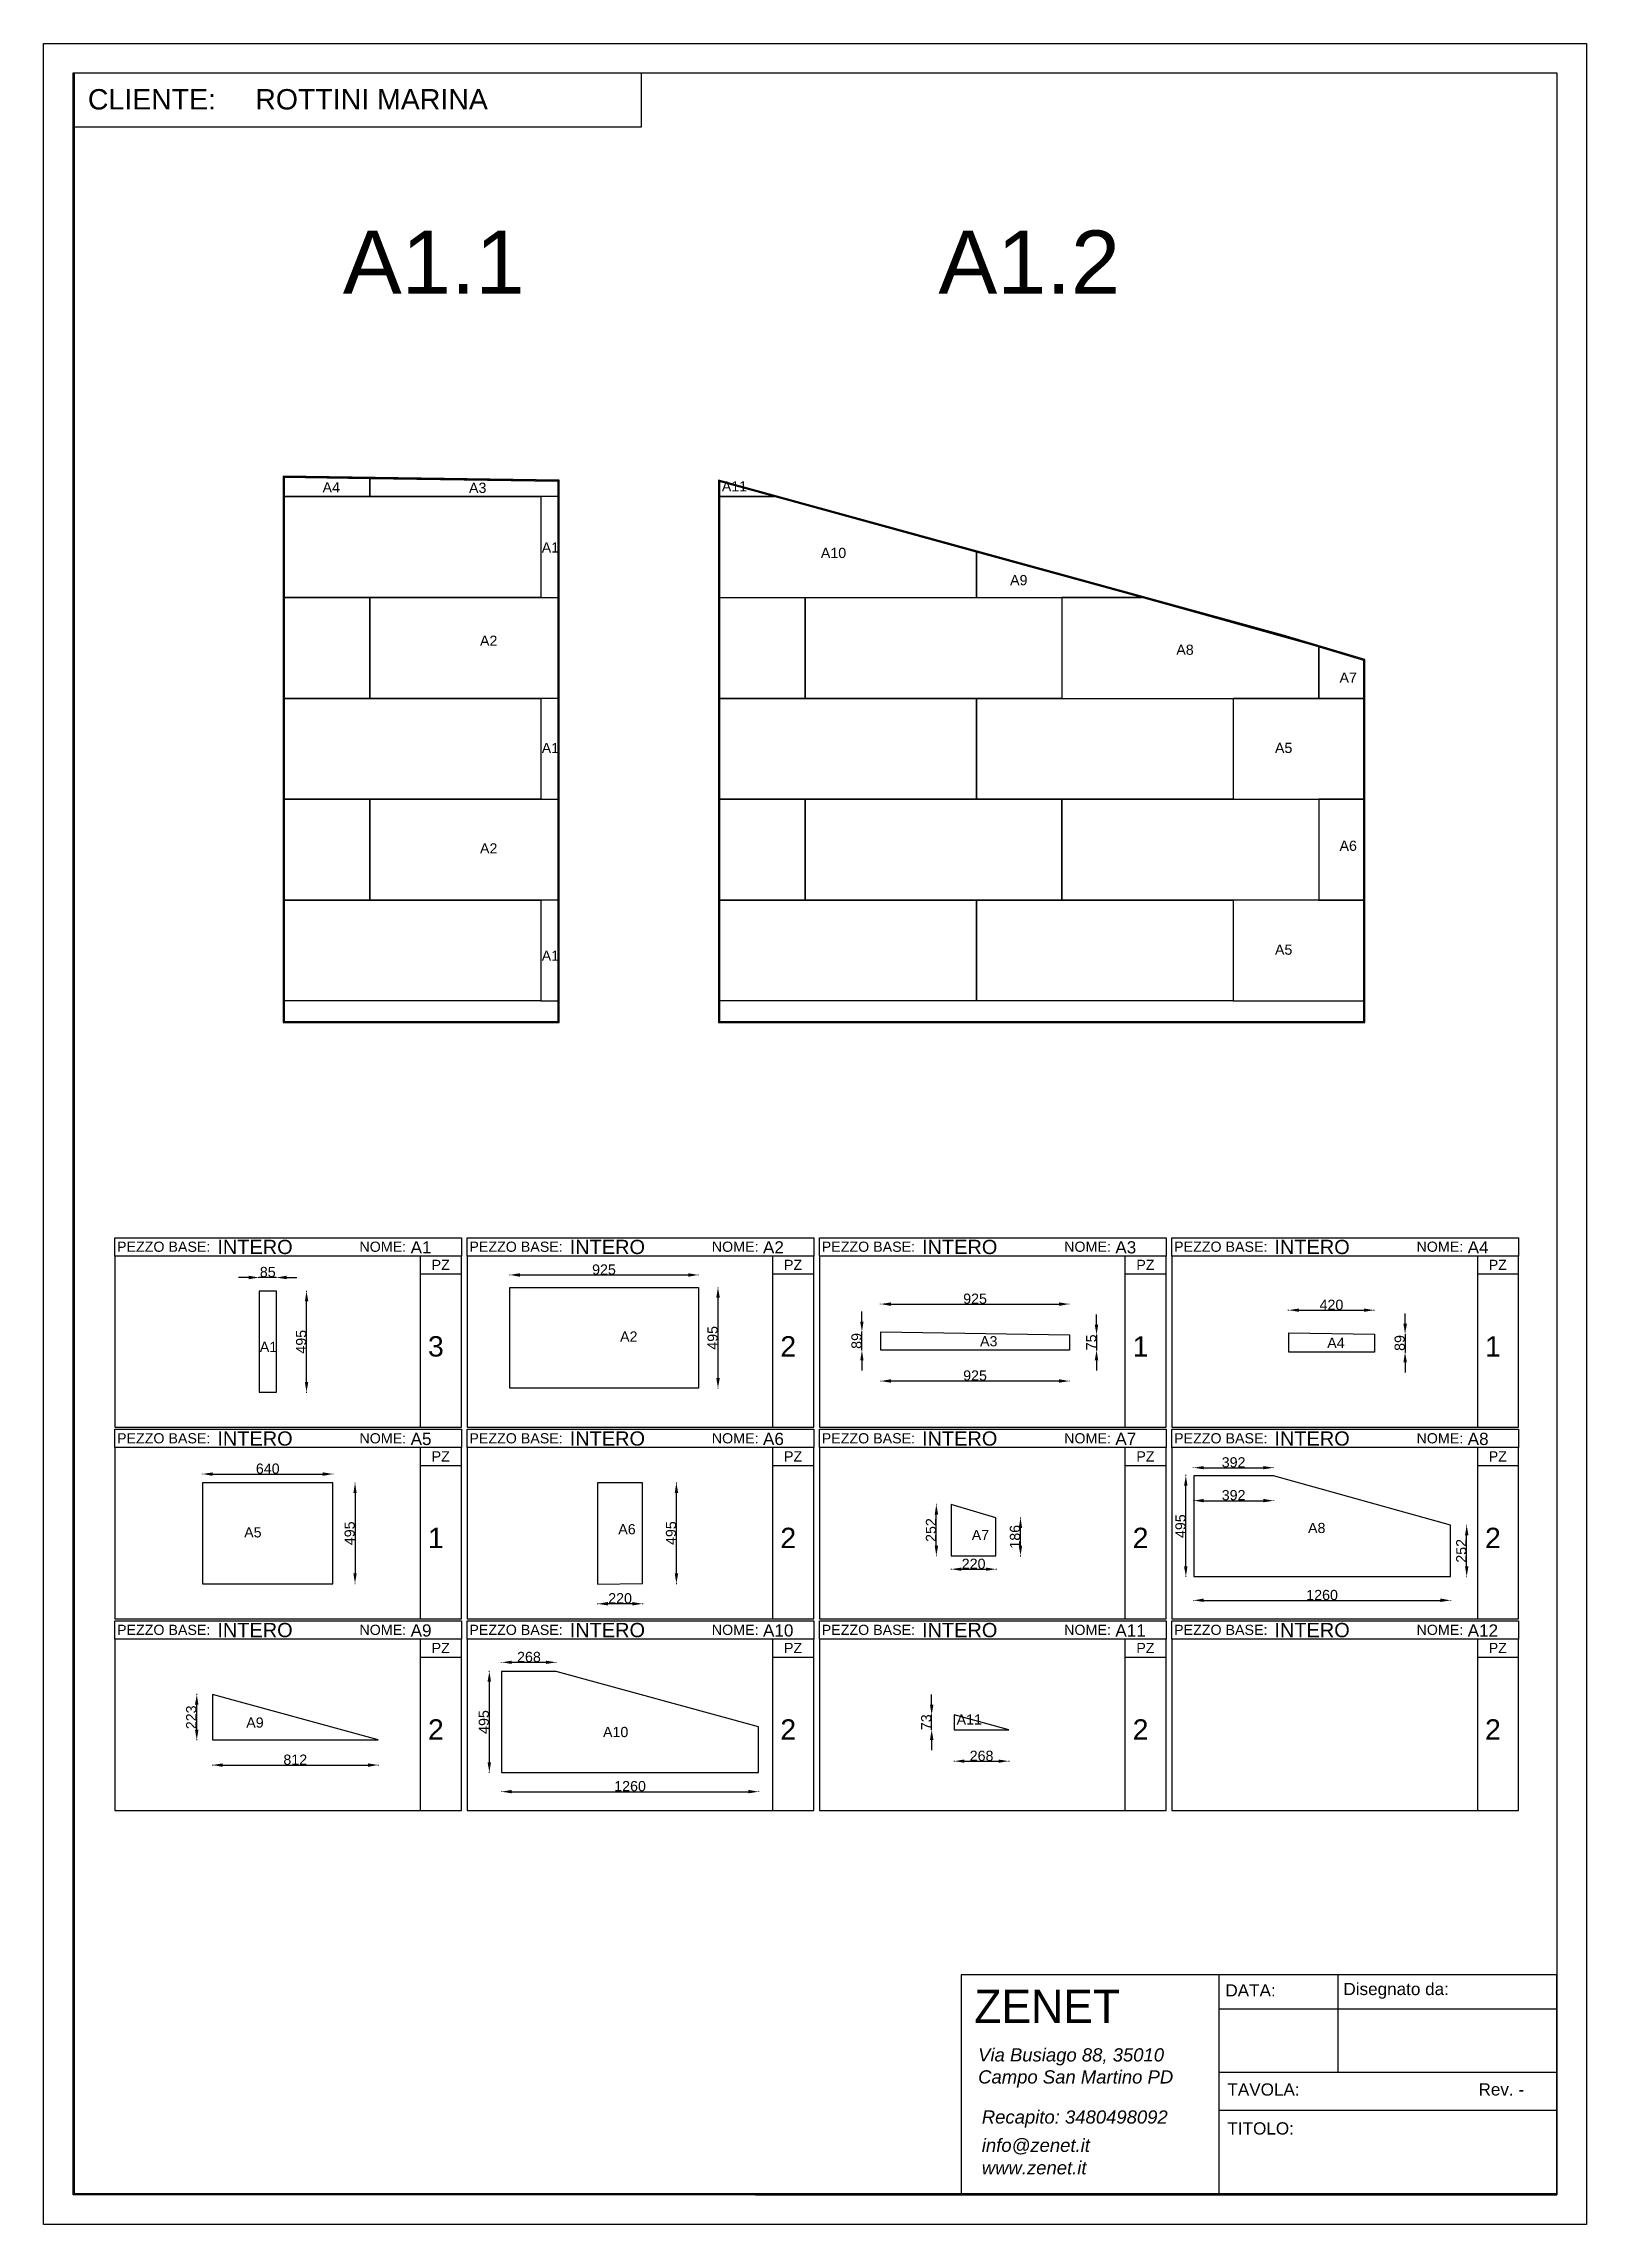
# Paper-space layout 'A' of a CAD drawing. Header units: millimetres. Extents: x 5 to 215, y -67 to 230.
# The model-space entities are those that its viewports show. They can reach past a viewport. Long polylines and large blocks are cut down to what shows.
import ezdxf

# ---------------------------------------------------------------- set-up
doc = ezdxf.new("R2010")
doc.units = ezdxf.units.MM
doc.linetypes.add('ACAD_ISO02W100', pattern=[15, 12, -3])
for name, color, linetype in [('- QUOTE', 7, 'Continuous'), ('DISTINTA PRODUZIONE', 7, 'Continuous'), ('FINESTRA', 7, 'Continuous'), ('MURALI CLIENTE', 8, 'ACAD_ISO02W100'), ('NOTE TECNICHE', 7, 'Continuous'), ('OFFSET', 2, 'Continuous'), ('PERIMETRO', 1, 'Continuous')]:
    doc.layers.add(name, color=color, linetype=linetype)
for name, color, linetype, true_color in [('INTERI', 7, 'Continuous', 0x00b51a), ('MURALI', 7, 'Continuous', 0x766a5e), ('PEZZI SU MISURA', 7, 'Continuous', 0xbb1e10), ('TABELLE TAGLIO', 7, 'Continuous', 0x7f868a), ('UNTERZO', 7, 'Continuous', 0xd40f7d)]:
    doc.layers.add(name, color=color, linetype=linetype, true_color=true_color)
doc.styles.get("Standard").update_dxf_attribs({"font": 'arial.ttf'})
doc.dimstyles.new('ISO-25', dxfattribs={"dimtxt": 50, "dimasz": 50, "dimexe": 1.25, "dimexo": 0.625, "dimtad": 1, "dimdec": 0, "dimtxsty": 'Standard', "dimcen": 2.5, "dimadec": 0, "dimazin": 0, "dimtfac": 1, "dimtdec": 0, "dimtmove": 0, "dimatfit": 3, "dimfxl": 1, "dimfxlon": 1, "dimarcsym": 0})

psp = doc.layouts.new('A')

# ---------------------------------------------------------------- texts
at = {"attachment_point": 1}
for s, width, heights, insert, char_height in [('DATA:', 29.2062, [0], (166.19, -34.54), 1.666), ('Disegnato da: ', 29.2062, [0], (182.26, -34.35), 1.6658), ('{\\fArial|b0|i1|c0|p34;Via Busiago 88, 35010 \\PCampo San Martino PD}', 87.1655, [0], (132.54, -43.26), 1.8), ('TAVOLA:', 29.2062, [0], (166.47, -48.04), 1.666), ('Rev. -', 29.2062, [0], (200.65, -48.03), 1.666), ('{\\fArial|b0|i1|c0|p34;Recapito: 3480498092}', 87.1655, [3.42], (133.04, -51.72), 1.8), ('TITOLO:', 29.2062, [0], (166.47, -53.34), 1.666), ('{\\fArial|b0|i1|c0|p34;info@zenet.it}', 87.1655, [3.42], (133.04, -55.57), 1.8), ('{\\fArial|b0|i1|c0|p34;www.zenet.it}', 87.1655, [3.42], (133.04, -58.63), 1.8)]:
    psp.add_mtext_dynamic_manual_height_columns(s, width=width, gutter_width=8.33, heights=heights, dxfattribs=dict(at, insert=insert, char_height=char_height))

msp = doc.modelspace()

# ---------------------------------------------------------------- texts
at = {"layer": 'DISTINTA PRODUZIONE', "char_height": 50, "attachment_point": 1}
for s, insert in [('A4', (-68456.3, -5255.6)), ('A3', (-67738, -5257.7)), ('A11', (-66498, -5250.2)), ('A1', (-67381.3, -5550.6)), ('A10', (-66012.4, -5577.2)), ('A9', (-65084.3, -5710.7)), ('A2', (-67684.2, -6008.1)), ('A8', (-64269, -6052.2)), ('A7', (-63468.5, -6189.1)), ('A1', (-67381.3, -6534.7)), ('A5', (-63785.1, -6533.9)), ('A2', (-67684.2, -7027)), ('A6', (-63468.5, -7014.1)), ('A1', (-67381.3, -7553.6)), ('A5', (-63785.1, -7523.9)), ('A1', (-68764, -9473)), ('A2', (-66997.1, -9422.5)), ('A3', (-65231.5, -9445.6)), ('A4', (-63528.8, -9453.4)), ('A6', (-67005.9, -10367.8)), ('A8', (-63622.9, -10361.7)), ('A5', (-68840.7, -10383.2)), ('A7', (-65272.3, -10396.4)), ('A9', (-68830.5, -11316.8)), ('A11', (-65346.4, -11301.6)), ('A10', (-67080.7, -11362.9))]:
    msp.add_mtext_dynamic_manual_height_columns(s, width=389.083, gutter_width=1550.9, heights=[0], dxfattribs=dict(at, insert=insert))
at = {"layer": 'FINESTRA', "char_height": 100, "attachment_point": 1}
for s, width, insert in [('CLIENTE:', 1075.057, (-69607.3, -3326.3)), ('ROTTINI MARINA', 5202.875, (-68786.2, -3326.2))]:
    msp.add_mtext_dynamic_manual_height_columns(s, width=width, gutter_width=1550.9, heights=[0], dxfattribs=dict(at, insert=insert))
at = {"layer": 'NOTE TECNICHE', "char_height": 310.18, "attachment_point": 1}
for s, insert in [('A1.1', (-68356.8, -4020.1)), ('A1.2', (-65435.9, -4020.1))]:
    msp.add_mtext_dynamic_manual_height_columns(s, width=1434.859, gutter_width=1550.9, heights=[0], dxfattribs=dict(at, insert=insert))

# ---------------------------------------------------------------- blocks, each defined once
blk = doc.blocks.new('LOGO ZENET CARTIGLIO')
at = {"insert": (-16.88, 18.82), "char_height": 7.0177, "attachment_point": 1}
blk.add_mtext_dynamic_manual_height_columns('{\\fBell MT|b0|i0|c0|p18;ZENET}', width=33.7069, gutter_width=164.16, heights=[0], dxfattribs=at)
blk = doc.blocks.new('INTERO FORATO')
at = {"layer": 'MURALI', "transparency": 33554470}
h = blk.add_hatch(color=256, dxfattribs=at)
h.dxf.hatch_style = 1
h.paths.add_polyline_path([(449, -100), (420, -100), (420, -495), (391, -495), (391, -595), (449, -595)])
h.paths.add_polyline_path([(420, -100), (391, -100), (391, -495), (420, -495)])
at = {"layer": 'MURALI', "true_color": 0x636466, "transparency": 33554687}
h = blk.add_hatch(color=251, dxfattribs=at)
h.dxf.hatch_style = 1
h.paths.add_polyline_path([(342, -545), (305, -545), (352, -553)])
h.paths.add_polyline_path([(352, -537), (305, -545), (342, -545)])
blk.add_lwpolyline([(0, 0), (1260, 0), (1260, -495), (0, -495), (0, 0)])
at = {"layer": 'MURALI'}
for points in [[(391, -100), (391, -595), (449, -595), (449, -100), (391, -100)], [(811, -100), (811, -595), (869, -595), (869, -100), (811, -100)], [(1231, -100), (1231, -595), (1289, -595), (1289, -100), (1231, -100)]]:
    blk.add_lwpolyline(points, dxfattribs=at)
at = {"layer": 'MURALI', "color": 251, "true_color": 0x636466}
for points in [[(305, -545), (352, -537)], [(1289, -545), (305, -545)], [(305, -545), (352, -553)], [(352, -537), (342, -545), (352, -553)]]:
    blk.add_lwpolyline(points, dxfattribs=at)
at = {"layer": 'MURALI'}
for points in [[(391, -537), (449, -537), (449, -553), (391, -553)], [(811, -537), (869, -537), (869, -553), (811, -553)], [(1231, -537), (1289, -537), (1289, -553), (1231, -553)]]:
    blk.add_lwpolyline(points, close=True, dxfattribs=at)
at = {"layer": 'MURALI CLIENTE'}
for points in [[(391, -495), (449, -495), (449, -595), (391, -595)], [(811, -495), (869, -495), (869, -595), (811, -595)], [(1231, -495), (1289, -495), (1289, -595), (1231, -595)]]:
    blk.add_lwpolyline(points, close=True, dxfattribs=at)
blk = doc.blocks.new('UNTERZO')
at = {"layer": 'MURALI', "transparency": 33554470}
h = blk.add_hatch(color=256, dxfattribs=at)
h.dxf.hatch_style = 1
h.paths.add_polyline_path([(384, -595), (442, -595), (442, -100), (413, -100), (413, -495), (384, -495)])
h.paths.add_polyline_path([(413, -100), (384, -100), (384, -495), (413, -495)], flags=17)
blk.add_lwpolyline([(-7, 0), (413, 0), (413, -495), (-7, -495), (-7, 0)])
at = {"layer": 'MURALI'}
blk.add_lwpolyline([(384, -100), (384, -595), (442, -595), (442, -100), (384, -100)], dxfattribs=at)
blk = doc.blocks.new('INTERO')
at = {"layer": 'MURALI', "transparency": 33554470}
h = blk.add_hatch(color=256, dxfattribs=at)
h.dxf.hatch_style = 1
h.paths.add_polyline_path([(428, -100), (399, -100), (399, -495), (370, -495), (370, -595), (428, -595)])
h.paths.add_polyline_path([(399, -100), (370, -100), (370, -495), (399, -495)])
blk.add_lwpolyline([(-21, 0), (1239, 0), (1239, -495), (-21, -495), (-21, 0)])
at = {"layer": 'MURALI'}
for points in [[(370, -100), (370, -595), (428, -595), (428, -100), (370, -100)], [(790, -100), (790, -595), (848, -595), (848, -100), (790, -100)], [(1210, -100), (1210, -595), (1268, -595), (1268, -100), (1210, -100)]]:
    blk.add_lwpolyline(points, dxfattribs=at)
blk = doc.blocks.new('TABELLA PEZZI')
at = {"layer": 'TABELLE TAGLIO'}
for points in [[(0, 0), (0, 90), (1700, 90), (1700, 0), (0, 0)], [(1500, -840), (1700, -840), (1700, 0), (1500, 0)], [(1700, -89), (1500, -89)]]:
    blk.add_lwpolyline(points, dxfattribs=at)
blk.add_lwpolyline([(0, -840), (1500, -840), (1500, 0), (0, 0)], close=True, dxfattribs=at)
for tag, p, height in [('DERIVAZIONE', (503, 10), 70), ('NOME', (1451, 13), 60), ('QUANTITA', (1536, -493), 100)]:
    blk.add_attdef(tag, p, '', height=height)
for s, p in [('PEZZO BASE:', (11, 21)), ('NOME:', (1200, 21)), ('PZ', (1554, -68))]:
    blk.add_text(s, height=50, dxfattribs=at).set_placement(p)
blk = doc.blocks.new('*D88')
at = {"layer": '- QUOTE', "color": 0, "lineweight": -2, "transparency": 16777216}
for p, q in [((-68536, -9225), (-68533, -9225)), ((-68535, -9670), (-68535, -9275)), ((-68536, -9720), (-68533, -9720))]:
    blk.add_line(p, q, dxfattribs=at)
at = {"layer": '- QUOTE', "color": 0, "transparency": 16777216}
for points in [[(-68543, -9275), (-68526, -9275), (-68535, -9225)], [(-68543, -9670), (-68526, -9670), (-68535, -9720)]]:
    blk.add_solid(points, dxfattribs=at)
at = {"layer": 'Defpoints', "color": 0, "transparency": 16777216}
for p in [(-68683, -9225), (-68535, -9225), (-68683, -9720)]:
    blk.add_point(p, dxfattribs=at)
at = {"layer": '- QUOTE', "color": 0, "transparency": 16777216, "insert": (-68561, -9473), "char_height": 50, "attachment_point": 5, "rotation": 90}
blk.add_mtext('495', dxfattribs=at)
blk = doc.blocks.new('*D89')
at = {"layer": '- QUOTE', "color": 0, "lineweight": -2, "transparency": 16777216}
for p, q in [((-68818, -9158), (-68868, -9158)), ((-68768, -9159), (-68768, -9156)), ((-68683, -9158), (-68768, -9158)), ((-68683, -9159), (-68683, -9156)), ((-68633, -9158), (-68583, -9158))]:
    blk.add_line(p, q, dxfattribs=at)
at = {"layer": '- QUOTE', "color": 0, "transparency": 16777216}
for points in [[(-68818, -9149), (-68818, -9166), (-68768, -9158)], [(-68633, -9149), (-68633, -9166), (-68683, -9158)]]:
    blk.add_solid(points, dxfattribs=at)
at = {"layer": 'Defpoints', "color": 0, "transparency": 16777216}
for p in [(-68768, -9158), (-68768, -9225), (-68683, -9225)]:
    blk.add_point(p, dxfattribs=at)
at = {"layer": '- QUOTE', "color": 0, "transparency": 16777216, "insert": (-68725, -9131), "char_height": 50, "attachment_point": 5}
blk.add_mtext('85', dxfattribs=at)
blk = doc.blocks.new('*D90')
at = {"layer": '- QUOTE', "color": 0, "lineweight": -2, "transparency": 16777216}
for p, q in [((-67538, -9146), (-67538, -9144)), ((-67488, -9145), (-66663, -9145)), ((-66613, -9146), (-66613, -9144))]:
    blk.add_line(p, q, dxfattribs=at)
at = {"layer": '- QUOTE', "color": 0, "transparency": 16777216}
for points in [[(-67488, -9137), (-67488, -9154), (-67538, -9145)], [(-66663, -9137), (-66663, -9154), (-66613, -9145)]]:
    blk.add_solid(points, dxfattribs=at)
at = {"layer": 'Defpoints', "color": 0, "transparency": 16777216}
for p in [(-66613, -9145), (-67538, -9206), (-66613, -9206)]:
    blk.add_point(p, dxfattribs=at)
at = {"layer": '- QUOTE', "color": 0, "transparency": 16777216, "insert": (-67076, -9119), "char_height": 50, "attachment_point": 5}
blk.add_mtext('925', dxfattribs=at)
blk = doc.blocks.new('*D91')
at = {"layer": '- QUOTE', "color": 0, "lineweight": -2, "transparency": 16777216}
for p, q in [((-66518, -9206), (-66516, -9206)), ((-66517, -9256), (-66517, -9651)), ((-66518, -9701), (-66516, -9701))]:
    blk.add_line(p, q, dxfattribs=at)
at = {"layer": '- QUOTE', "color": 0, "transparency": 16777216}
for points in [[(-66525, -9256), (-66508, -9256), (-66517, -9206)], [(-66525, -9651), (-66508, -9651), (-66517, -9701)]]:
    blk.add_solid(points, dxfattribs=at)
at = {"layer": 'Defpoints', "color": 0, "transparency": 16777216}
for p in [(-66613, -9206), (-66613, -9701), (-66517, -9701)]:
    blk.add_point(p, dxfattribs=at)
at = {"layer": '- QUOTE', "color": 0, "transparency": 16777216, "insert": (-66543, -9454), "char_height": 50, "attachment_point": 5, "rotation": 90}
blk.add_mtext('495', dxfattribs=at)
blk = doc.blocks.new('*D92')
at = {"layer": '- QUOTE', "color": 0, "lineweight": -2, "transparency": 16777216}
for p, q in [((-65719, -9289), (-65719, -9287)), ((-65669, -9288), (-64844, -9288)), ((-64794, -9289), (-64794, -9287))]:
    blk.add_line(p, q, dxfattribs=at)
at = {"layer": '- QUOTE', "color": 0, "transparency": 16777216}
for points in [[(-65669, -9280), (-65669, -9297), (-65719, -9288)], [(-64844, -9280), (-64844, -9297), (-64794, -9288)]]:
    blk.add_solid(points, dxfattribs=at)
at = {"layer": 'Defpoints', "color": 0, "transparency": 16777216}
for p in [(-64794, -9288), (-65719, -9425), (-64794, -9439)]:
    blk.add_point(p, dxfattribs=at)
at = {"layer": '- QUOTE', "color": 0, "transparency": 16777216, "insert": (-65256, -9262), "char_height": 50, "attachment_point": 5}
blk.add_mtext('925', dxfattribs=at)
blk = doc.blocks.new('*D93')
at = {"layer": '- QUOTE', "color": 0, "lineweight": -2, "transparency": 16777216}
for p, q in [((-64660, -9389), (-64660, -9339)), ((-64661, -9439), (-64659, -9439)), ((-64661, -9514), (-64659, -9514)), ((-64660, -9439), (-64660, -9514)), ((-64660, -9564), (-64660, -9614))]:
    blk.add_line(p, q, dxfattribs=at)
at = {"layer": '- QUOTE', "color": 0, "transparency": 16777216}
for points in [[(-64669, -9389), (-64652, -9389), (-64660, -9439)], [(-64669, -9564), (-64652, -9564), (-64660, -9514)]]:
    blk.add_solid(points, dxfattribs=at)
at = {"layer": 'Defpoints', "color": 0, "transparency": 16777216}
for p in [(-64794, -9439), (-64794, -9514), (-64660, -9514)]:
    blk.add_point(p, dxfattribs=at)
at = {"layer": '- QUOTE', "color": 0, "transparency": 16777216, "insert": (-64686, -9476), "char_height": 50, "attachment_point": 5, "rotation": 90}
blk.add_mtext('75', dxfattribs=at)
blk = doc.blocks.new('*D94')
at = {"layer": '- QUOTE', "color": 0, "lineweight": -2, "transparency": 16777216}
for p, q in [((-63718, -9319), (-63718, -9317)), ((-63668, -9318), (-63348, -9318)), ((-63298, -9319), (-63298, -9317))]:
    blk.add_line(p, q, dxfattribs=at)
at = {"layer": '- QUOTE', "color": 0, "transparency": 16777216}
for points in [[(-63668, -9310), (-63668, -9326), (-63718, -9318)], [(-63348, -9310), (-63348, -9326), (-63298, -9318)]]:
    blk.add_solid(points, dxfattribs=at)
at = {"layer": 'Defpoints', "color": 0, "transparency": 16777216}
for p in [(-63298, -9318), (-63718, -9429), (-63298, -9435)]:
    blk.add_point(p, dxfattribs=at)
at = {"layer": '- QUOTE', "color": 0, "transparency": 16777216, "insert": (-63508, -9292), "char_height": 50, "attachment_point": 5}
blk.add_mtext('420', dxfattribs=at)
blk = doc.blocks.new('*D95')
at = {"layer": '- QUOTE', "color": 0, "lineweight": -2, "transparency": 16777216}
for p, q in [((-63147, -9385), (-63147, -9335)), ((-63148, -9435), (-63145, -9435)), ((-63148, -9524), (-63145, -9524)), ((-63147, -9435), (-63147, -9524)), ((-63147, -9574), (-63147, -9624))]:
    blk.add_line(p, q, dxfattribs=at)
at = {"layer": '- QUOTE', "color": 0, "transparency": 16777216}
for points in [[(-63155, -9385), (-63138, -9385), (-63147, -9435)], [(-63155, -9574), (-63138, -9574), (-63147, -9524)]]:
    blk.add_solid(points, dxfattribs=at)
at = {"layer": 'Defpoints', "color": 0, "transparency": 16777216}
for p in [(-63298, -9435), (-63298, -9524), (-63147, -9524)]:
    blk.add_point(p, dxfattribs=at)
at = {"layer": '- QUOTE', "color": 0, "transparency": 16777216, "insert": (-63173, -9479), "char_height": 50, "attachment_point": 5, "rotation": 90}
blk.add_mtext('89', dxfattribs=at)
blk = doc.blocks.new('*D96')
at = {"layer": '- QUOTE', "color": 0, "lineweight": -2, "transparency": 16777216}
for p, q in [((-65811, -9375), (-65811, -9325)), ((-65810, -9425), (-65812, -9425)), ((-65810, -9514), (-65812, -9514)), ((-65811, -9514), (-65811, -9425)), ((-65811, -9564), (-65811, -9614))]:
    blk.add_line(p, q, dxfattribs=at)
at = {"layer": '- QUOTE', "color": 0, "transparency": 16777216}
for points in [[(-65819, -9375), (-65803, -9375), (-65811, -9425)], [(-65819, -9564), (-65803, -9564), (-65811, -9514)]]:
    blk.add_solid(points, dxfattribs=at)
at = {"layer": 'Defpoints', "color": 0, "transparency": 16777216}
for p in [(-65811, -9425), (-65719, -9425), (-65719, -9514)]:
    blk.add_point(p, dxfattribs=at)
at = {"layer": '- QUOTE', "color": 0, "transparency": 16777216, "insert": (-65837, -9469), "char_height": 50, "attachment_point": 5, "rotation": 90}
blk.add_mtext('89', dxfattribs=at)
blk = doc.blocks.new('*D97')
at = {"layer": '- QUOTE', "color": 0, "lineweight": -2, "transparency": 16777216}
for p, q in [((-65719, -9665), (-65719, -9667)), ((-64844, -9666), (-65669, -9666)), ((-64794, -9665), (-64794, -9667))]:
    blk.add_line(p, q, dxfattribs=at)
at = {"layer": '- QUOTE', "color": 0, "transparency": 16777216}
for points in [[(-65669, -9657), (-65669, -9674), (-65719, -9666)], [(-64844, -9657), (-64844, -9674), (-64794, -9666)]]:
    blk.add_solid(points, dxfattribs=at)
at = {"layer": 'Defpoints', "color": 0, "transparency": 16777216}
for p in [(-65719, -9514), (-64794, -9514), (-65719, -9666)]:
    blk.add_point(p, dxfattribs=at)
at = {"layer": '- QUOTE', "color": 0, "transparency": 16777216, "insert": (-65256, -9639), "char_height": 50, "attachment_point": 5}
blk.add_mtext('925', dxfattribs=at)
blk = doc.blocks.new('*D98')
at = {"layer": '- QUOTE', "color": 0, "lineweight": -2, "transparency": 16777216}
for p, q in [((-69045, -10123), (-69045, -10121)), ((-68995, -10122), (-68455, -10122)), ((-68405, -10123), (-68405, -10121))]:
    blk.add_line(p, q, dxfattribs=at)
at = {"layer": '- QUOTE', "color": 0, "transparency": 16777216}
for points in [[(-68995, -10114), (-68995, -10131), (-69045, -10122)], [(-68455, -10114), (-68455, -10131), (-68405, -10122)]]:
    blk.add_solid(points, dxfattribs=at)
at = {"layer": 'Defpoints', "color": 0, "transparency": 16777216}
for p in [(-69045, -10165), (-68405, -10122), (-68405, -10165)]:
    blk.add_point(p, dxfattribs=at)
at = {"layer": '- QUOTE', "color": 0, "transparency": 16777216, "insert": (-68725, -10096), "char_height": 50, "attachment_point": 5}
blk.add_mtext('640', dxfattribs=at)
blk = doc.blocks.new('*D99')
at = {"layer": '- QUOTE', "color": 0, "lineweight": -2, "transparency": 16777216}
for p, q in [((-68298, -10165), (-68296, -10165)), ((-68297, -10215), (-68297, -10610)), ((-68298, -10660), (-68296, -10660))]:
    blk.add_line(p, q, dxfattribs=at)
at = {"layer": '- QUOTE', "color": 0, "transparency": 16777216}
for points in [[(-68305, -10215), (-68289, -10215), (-68297, -10165)], [(-68305, -10610), (-68289, -10610), (-68297, -10660)]]:
    blk.add_solid(points, dxfattribs=at)
at = {"layer": 'Defpoints', "color": 0, "transparency": 16777216}
for p in [(-68405, -10165), (-68405, -10660), (-68297, -10660)]:
    blk.add_point(p, dxfattribs=at)
at = {"layer": '- QUOTE', "color": 0, "transparency": 16777216, "insert": (-68323, -10413), "char_height": 50, "attachment_point": 5, "rotation": 90}
blk.add_mtext('495', dxfattribs=at)
blk = doc.blocks.new('*D100')
at = {"layer": '- QUOTE', "color": 0, "lineweight": -2, "transparency": 16777216}
for p, q in [((-66722, -10165), (-66719, -10165)), ((-66721, -10610), (-66721, -10215)), ((-66722, -10660), (-66719, -10660))]:
    blk.add_line(p, q, dxfattribs=at)
at = {"layer": '- QUOTE', "color": 0, "transparency": 16777216}
for points in [[(-66729, -10215), (-66712, -10215), (-66721, -10165)], [(-66729, -10610), (-66712, -10610), (-66721, -10660)]]:
    blk.add_solid(points, dxfattribs=at)
at = {"layer": 'Defpoints', "color": 0, "transparency": 16777216}
for p in [(-66887, -10165), (-66721, -10165), (-66887, -10660)]:
    blk.add_point(p, dxfattribs=at)
at = {"layer": '- QUOTE', "color": 0, "transparency": 16777216, "insert": (-66747, -10412), "char_height": 50, "attachment_point": 5, "rotation": 90}
blk.add_mtext('495', dxfattribs=at)
blk = doc.blocks.new('*D101')
at = {"layer": '- QUOTE', "color": 0, "lineweight": -2, "transparency": 16777216}
for p, q in [((-67107, -10758), (-67107, -10760)), ((-66937, -10759), (-67057, -10759)), ((-66887, -10758), (-66887, -10760))]:
    blk.add_line(p, q, dxfattribs=at)
at = {"layer": '- QUOTE', "color": 0, "transparency": 16777216}
for points in [[(-67057, -10750), (-67057, -10767), (-67107, -10759)], [(-66937, -10750), (-66937, -10767), (-66887, -10759)]]:
    blk.add_solid(points, dxfattribs=at)
at = {"layer": 'Defpoints', "color": 0, "transparency": 16777216}
for p in [(-67107, -10662), (-66887, -10660), (-67107, -10759)]:
    blk.add_point(p, dxfattribs=at)
at = {"layer": '- QUOTE', "color": 0, "transparency": 16777216, "insert": (-66997, -10732), "char_height": 50, "attachment_point": 5}
blk.add_mtext('220', dxfattribs=at)
blk = doc.blocks.new('*D102')
at = {"layer": '- QUOTE', "color": 0, "lineweight": -2, "transparency": 16777216}
for p, q in [((-65034, -10337), (-65032, -10337)), ((-65033, -10473), (-65033, -10387)), ((-65034, -10523), (-65032, -10523))]:
    blk.add_line(p, q, dxfattribs=at)
at = {"layer": '- QUOTE', "color": 0, "transparency": 16777216}
for points in [[(-65042, -10387), (-65025, -10387), (-65033, -10337)], [(-65042, -10473), (-65025, -10473), (-65033, -10523)]]:
    blk.add_solid(points, dxfattribs=at)
at = {"layer": 'Defpoints', "color": 0, "transparency": 16777216}
for p in [(-65153, -10337), (-65033, -10337), (-65153, -10523)]:
    blk.add_point(p, dxfattribs=at)
at = {"layer": '- QUOTE', "color": 0, "transparency": 16777216, "insert": (-65060, -10430), "char_height": 50, "attachment_point": 5, "rotation": 90}
blk.add_mtext('186', dxfattribs=at)
blk = doc.blocks.new('*D103')
at = {"layer": '- QUOTE', "color": 0, "lineweight": -2, "transparency": 16777216}
for p, q in [((-65445, -10271), (-65447, -10271)), ((-65446, -10473), (-65446, -10321)), ((-65445, -10523), (-65447, -10523))]:
    blk.add_line(p, q, dxfattribs=at)
at = {"layer": '- QUOTE', "color": 0, "transparency": 16777216}
for points in [[(-65454, -10321), (-65437, -10321), (-65446, -10271)], [(-65454, -10473), (-65437, -10473), (-65446, -10523)]]:
    blk.add_solid(points, dxfattribs=at)
at = {"layer": 'Defpoints', "color": 0, "transparency": 16777216}
for p in [(-65446, -10271), (-65373, -10271), (-65373, -10523)]:
    blk.add_point(p, dxfattribs=at)
at = {"layer": '- QUOTE', "color": 0, "transparency": 16777216, "insert": (-65472, -10397), "char_height": 50, "attachment_point": 5, "rotation": 90}
blk.add_mtext('252', dxfattribs=at)
blk = doc.blocks.new('*D104')
at = {"layer": '- QUOTE', "color": 0, "lineweight": -2, "transparency": 16777216}
for p, q in [((-65373, -10588), (-65373, -10590)), ((-65323, -10589), (-65203, -10589)), ((-65153, -10588), (-65153, -10590))]:
    blk.add_line(p, q, dxfattribs=at)
at = {"layer": '- QUOTE', "color": 0, "transparency": 16777216}
for points in [[(-65323, -10581), (-65323, -10597), (-65373, -10589)], [(-65203, -10581), (-65203, -10597), (-65153, -10589)]]:
    blk.add_solid(points, dxfattribs=at)
at = {"layer": 'Defpoints', "color": 0, "transparency": 16777216}
for p in [(-65373, -10523), (-65153, -10523), (-65153, -10589)]:
    blk.add_point(p, dxfattribs=at)
at = {"layer": '- QUOTE', "color": 0, "transparency": 16777216, "insert": (-65263, -10563), "char_height": 50, "attachment_point": 5}
blk.add_mtext('220', dxfattribs=at)
blk = doc.blocks.new('*D105')
at = {"layer": '- QUOTE', "color": 0, "lineweight": -2, "transparency": 16777216}
for p, q in [((-64184, -10741), (-64184, -10743)), ((-64134, -10742), (-62974, -10742)), ((-62924, -10741), (-62924, -10743))]:
    blk.add_line(p, q, dxfattribs=at)
at = {"layer": '- QUOTE', "color": 0, "transparency": 16777216}
for points in [[(-64134, -10733), (-64134, -10750), (-64184, -10742)], [(-62974, -10733), (-62974, -10750), (-62924, -10742)]]:
    blk.add_solid(points, dxfattribs=at)
at = {"layer": 'Defpoints', "color": 0, "transparency": 16777216}
for p in [(-64184, -10625), (-62924, -10625), (-62924, -10742)]:
    blk.add_point(p, dxfattribs=at)
at = {"layer": '- QUOTE', "color": 0, "transparency": 16777216, "insert": (-63554, -10716), "char_height": 50, "attachment_point": 5}
blk.add_mtext('1260', dxfattribs=at)
blk = doc.blocks.new('*D106')
at = {"layer": '- QUOTE', "color": 0, "lineweight": -2, "transparency": 16777216}
for p, q in [((-64221, -10130), (-64224, -10130)), ((-64222, -10575), (-64222, -10180)), ((-64221, -10625), (-64224, -10625))]:
    blk.add_line(p, q, dxfattribs=at)
at = {"layer": '- QUOTE', "color": 0, "transparency": 16777216}
for points in [[(-64231, -10180), (-64214, -10180), (-64222, -10130)], [(-64231, -10575), (-64214, -10575), (-64222, -10625)]]:
    blk.add_solid(points, dxfattribs=at)
at = {"layer": 'Defpoints', "color": 0, "transparency": 16777216}
for p in [(-64222, -10130), (-64184, -10130), (-64184, -10625)]:
    blk.add_point(p, dxfattribs=at)
at = {"layer": '- QUOTE', "color": 0, "transparency": 16777216, "insert": (-64248, -10378), "char_height": 50, "attachment_point": 5, "rotation": 90}
blk.add_mtext('495', dxfattribs=at)
blk = doc.blocks.new('*D107')
at = {"layer": '- QUOTE', "color": 0, "lineweight": -2, "transparency": 16777216}
for p, q in [((-64184, -10252), (-64184, -10254)), ((-64134, -10253), (-63842, -10253)), ((-63792, -10252), (-63792, -10254))]:
    blk.add_line(p, q, dxfattribs=at)
at = {"layer": '- QUOTE', "color": 0, "transparency": 16777216}
for points in [[(-64134, -10244), (-64134, -10261), (-64184, -10253)], [(-63842, -10244), (-63842, -10261), (-63792, -10253)]]:
    blk.add_solid(points, dxfattribs=at)
at = {"layer": 'Defpoints', "color": 0, "transparency": 16777216}
for p in [(-64184, -10130), (-63792, -10130), (-63792, -10253)]:
    blk.add_point(p, dxfattribs=at)
at = {"layer": '- QUOTE', "color": 0, "transparency": 16777216, "insert": (-63988, -10226), "char_height": 50, "attachment_point": 5}
blk.add_mtext('392', dxfattribs=at)
blk = doc.blocks.new('*D108')
at = {"layer": '- QUOTE', "color": 0, "lineweight": -2, "transparency": 16777216}
for p, q in [((-62846, -10373), (-62844, -10373)), ((-62845, -10575), (-62845, -10423)), ((-62846, -10625), (-62844, -10625))]:
    blk.add_line(p, q, dxfattribs=at)
at = {"layer": '- QUOTE', "color": 0, "transparency": 16777216}
for points in [[(-62853, -10423), (-62836, -10423), (-62845, -10373)], [(-62853, -10575), (-62836, -10575), (-62845, -10625)]]:
    blk.add_solid(points, dxfattribs=at)
at = {"layer": 'Defpoints', "color": 0, "transparency": 16777216}
for p in [(-62924, -10373), (-62845, -10373), (-62924, -10625)]:
    blk.add_point(p, dxfattribs=at)
at = {"layer": '- QUOTE', "color": 0, "transparency": 16777216, "insert": (-62871, -10499), "char_height": 50, "attachment_point": 5, "rotation": 90}
blk.add_mtext('252', dxfattribs=at)
blk = doc.blocks.new('*D109')
at = {"layer": '- QUOTE', "color": 0, "lineweight": -2, "transparency": 16777216}
for p, q in [((-64184, -10092), (-64184, -10090)), ((-64134, -10091), (-63842, -10091)), ((-63792, -10092), (-63792, -10090))]:
    blk.add_line(p, q, dxfattribs=at)
at = {"layer": '- QUOTE', "color": 0, "transparency": 16777216}
for points in [[(-64134, -10083), (-64134, -10099), (-64184, -10091)], [(-63842, -10083), (-63842, -10099), (-63792, -10091)]]:
    blk.add_solid(points, dxfattribs=at)
at = {"layer": 'Defpoints', "color": 0, "transparency": 16777216}
for p in [(-64184, -10130), (-63792, -10091), (-63792, -10130)]:
    blk.add_point(p, dxfattribs=at)
at = {"layer": '- QUOTE', "color": 0, "transparency": 16777216, "insert": (-63988, -10065), "char_height": 50, "attachment_point": 5}
blk.add_mtext('392', dxfattribs=at)
blk = doc.blocks.new('*D110')
at = {"layer": '- QUOTE', "color": 0, "lineweight": -2, "transparency": 16777216}
for p, q in [((-68996, -11549), (-68996, -11552)), ((-68946, -11550), (-68234, -11550)), ((-68184, -11549), (-68184, -11552))]:
    blk.add_line(p, q, dxfattribs=at)
at = {"layer": '- QUOTE', "color": 0, "transparency": 16777216}
for points in [[(-68946, -11542), (-68946, -11559), (-68996, -11550)], [(-68234, -11542), (-68234, -11559), (-68184, -11550)]]:
    blk.add_solid(points, dxfattribs=at)
at = {"layer": 'Defpoints', "color": 0, "transparency": 16777216}
for p in [(-68996, -11427), (-68184, -11427), (-68184, -11550)]:
    blk.add_point(p, dxfattribs=at)
at = {"layer": '- QUOTE', "color": 0, "transparency": 16777216, "insert": (-68590, -11524), "char_height": 50, "attachment_point": 5}
blk.add_mtext('812', dxfattribs=at)
blk = doc.blocks.new('*D111')
at = {"layer": '- QUOTE', "color": 0, "lineweight": -2, "transparency": 16777216}
for p, q in [((-69072, -11204), (-69075, -11204)), ((-69073, -11377), (-69073, -11254)), ((-69072, -11427), (-69075, -11427))]:
    blk.add_line(p, q, dxfattribs=at)
at = {"layer": '- QUOTE', "color": 0, "transparency": 16777216}
for points in [[(-69082, -11254), (-69065, -11254), (-69073, -11204)], [(-69082, -11377), (-69065, -11377), (-69073, -11427)]]:
    blk.add_solid(points, dxfattribs=at)
at = {"layer": 'Defpoints', "color": 0, "transparency": 16777216}
for p in [(-69073, -11204), (-68996, -11204), (-68996, -11427)]:
    blk.add_point(p, dxfattribs=at)
at = {"layer": '- QUOTE', "color": 0, "transparency": 16777216, "insert": (-69100, -11316), "char_height": 50, "attachment_point": 5, "rotation": 90}
blk.add_mtext('223', dxfattribs=at)
blk = doc.blocks.new('*D112')
at = {"layer": '- QUOTE', "color": 0, "lineweight": -2, "transparency": 16777216}
for p, q in [((-67578, -11680), (-67578, -11682)), ((-67528, -11681), (-66368, -11681)), ((-66318, -11680), (-66318, -11682))]:
    blk.add_line(p, q, dxfattribs=at)
at = {"layer": '- QUOTE', "color": 0, "transparency": 16777216}
for points in [[(-67528, -11672), (-67528, -11689), (-67578, -11681)], [(-66368, -11672), (-66368, -11689), (-66318, -11681)]]:
    blk.add_solid(points, dxfattribs=at)
at = {"layer": 'Defpoints', "color": 0, "transparency": 16777216}
for p in [(-67578, -11586), (-66318, -11586), (-66318, -11681)]:
    blk.add_point(p, dxfattribs=at)
at = {"layer": '- QUOTE', "color": 0, "transparency": 16777216, "insert": (-66948, -11654), "char_height": 50, "attachment_point": 5}
blk.add_mtext('1260', dxfattribs=at)
blk = doc.blocks.new('*D113')
at = {"layer": '- QUOTE', "color": 0, "lineweight": -2, "transparency": 16777216}
for p, q in [((-67637, -11091), (-67640, -11091)), ((-67638, -11536), (-67638, -11141)), ((-67637, -11586), (-67640, -11586))]:
    blk.add_line(p, q, dxfattribs=at)
at = {"layer": '- QUOTE', "color": 0, "transparency": 16777216}
for points in [[(-67647, -11141), (-67630, -11141), (-67638, -11091)], [(-67647, -11536), (-67630, -11536), (-67638, -11586)]]:
    blk.add_solid(points, dxfattribs=at)
at = {"layer": 'Defpoints', "color": 0, "transparency": 16777216}
for p in [(-67638, -11091), (-67578, -11091), (-67578, -11586)]:
    blk.add_point(p, dxfattribs=at)
at = {"layer": '- QUOTE', "color": 0, "transparency": 16777216, "insert": (-67665, -11339), "char_height": 50, "attachment_point": 5, "rotation": 90}
blk.add_mtext('495', dxfattribs=at)
blk = doc.blocks.new('*D114')
at = {"layer": '- QUOTE', "color": 0, "lineweight": -2, "transparency": 16777216}
for p, q in [((-67578, -11047), (-67578, -11045)), ((-67528, -11046), (-67360, -11046)), ((-67310, -11047), (-67310, -11045))]:
    blk.add_line(p, q, dxfattribs=at)
at = {"layer": '- QUOTE', "color": 0, "transparency": 16777216}
for points in [[(-67528, -11038), (-67528, -11054), (-67578, -11046)], [(-67360, -11038), (-67360, -11054), (-67310, -11046)]]:
    blk.add_solid(points, dxfattribs=at)
at = {"layer": 'Defpoints', "color": 0, "transparency": 16777216}
for p in [(-67578, -11091), (-67310, -11046), (-67310, -11091)]:
    blk.add_point(p, dxfattribs=at)
at = {"layer": '- QUOTE', "color": 0, "transparency": 16777216, "insert": (-67444, -11020), "char_height": 50, "attachment_point": 5}
blk.add_mtext('268', dxfattribs=at)
blk = doc.blocks.new('*D115')
at = {"layer": '- QUOTE', "color": 0, "lineweight": -2, "transparency": 16777216}
for p, q in [((-65358, -11530), (-65358, -11532)), ((-65308, -11531), (-65141, -11531)), ((-65091, -11530), (-65091, -11532))]:
    blk.add_line(p, q, dxfattribs=at)
at = {"layer": '- QUOTE', "color": 0, "transparency": 16777216}
for points in [[(-65308, -11523), (-65308, -11539), (-65358, -11531)], [(-65141, -11523), (-65141, -11539), (-65091, -11531)]]:
    blk.add_solid(points, dxfattribs=at)
at = {"layer": 'Defpoints', "color": 0, "transparency": 16777216}
for p in [(-65358, -11377), (-65091, -11377), (-65091, -11531)]:
    blk.add_point(p, dxfattribs=at)
at = {"layer": '- QUOTE', "color": 0, "transparency": 16777216, "insert": (-65224, -11505), "char_height": 50, "attachment_point": 5}
blk.add_mtext('268', dxfattribs=at)
blk = doc.blocks.new('*D116')
at = {"layer": '- QUOTE', "color": 0, "lineweight": -2, "transparency": 16777216}
for p, q in [((-65469, -11254), (-65469, -11204)), ((-65468, -11304), (-65470, -11304)), ((-65469, -11377), (-65469, -11304)), ((-65468, -11377), (-65470, -11377)), ((-65469, -11427), (-65469, -11477))]:
    blk.add_line(p, q, dxfattribs=at)
at = {"layer": '- QUOTE', "color": 0, "transparency": 16777216}
for points in [[(-65477, -11254), (-65460, -11254), (-65469, -11304)], [(-65477, -11427), (-65460, -11427), (-65469, -11377)]]:
    blk.add_solid(points, dxfattribs=at)
at = {"layer": 'Defpoints', "color": 0, "transparency": 16777216}
for p in [(-65469, -11304), (-65358, -11304), (-65358, -11377)]:
    blk.add_point(p, dxfattribs=at)
at = {"layer": '- QUOTE', "color": 0, "transparency": 16777216, "insert": (-65495, -11340), "char_height": 50, "attachment_point": 5, "rotation": 90}
blk.add_mtext('73', dxfattribs=at)

# ---------------------------------------------------------------- dimensions: what is measured, and where the dimension line sits
at = {"layer": '- QUOTE'}
for base, p1, p2, picture, middle in [((-66613.1, -9145.4), (-67538.1, -9206.4), (-66613.1, -9206.4), '*D90', (-67075.6, -9119.2)), ((-68767.8, -9157.6), (-68682.8, -9225.2), (-68767.8, -9225.2), '*D89', (-68725.3, -9131.5)), ((-64793.6, -9288.5), (-65718.6, -9425.1), (-64793.6, -9438.7), '*D92', (-65256.1, -9262.3)), ((-63297.6, -9318), (-63717.6, -9428.7), (-63297.6, -9435), '*D94', (-63507.6, -9291.8)), ((-65718.6, -9665.6), (-64793.6, -9513.8), (-65718.6, -9513.8), '*D97', (-65256.1, -9639.5)), ((-63791.9, -10091.1), (-64183.7, -10130.3), (-63791.9, -10130.3), '*D109', (-63987.8, -10064.9)), ((-68405.3, -10122.3), (-69045.3, -10165.2), (-68405.3, -10165.2), '*D98', (-68725.3, -10096.1)), ((-63791.9, -10252.6), (-64183.7, -10130.3), (-63791.9, -10130.3), '*D107', (-63987.8, -10226.4)), ((-65153.5, -10589.1), (-65373.5, -10523.2), (-65153.5, -10523.2), '*D104', (-65263.5, -10562.9)), ((-67107, -10758.6), (-66887, -10659.6), (-67107, -10662.2), '*D101', (-66997, -10732.4)), ((-62923.7, -10741.7), (-64183.7, -10625.3), (-62923.7, -10625.3), '*D105', (-63553.7, -10715.6)), ((-67310.3, -11046), (-67578, -11091.2), (-67310.3, -11091.2), '*D114', (-67444.2, -11019.8)), ((-68184.1, -11550.4), (-68995.9, -11427), (-68184.1, -11427), '*D110', (-68590, -11524.3)), ((-65090.5, -11531), (-65358.2, -11377.2), (-65090.5, -11377.2), '*D115', (-65224.4, -11504.8)), ((-66318, -11680.5), (-67578, -11586.2), (-66318, -11586.2), '*D112', (-66948, -11654.4))]:
    dim = msp.add_linear_dim(base=base, p1=p1, p2=p2, dimstyle='ISO-25', dxfattribs=at)
    dim.commit()
    dim.dimension.update_dxf_attribs({"geometry": picture, "text_midpoint": middle})
for base, p1, p2, picture, middle in [((-68534.7, -9225.2), (-68682.8, -9720.2), (-68682.8, -9225.2), '*D88', (-68560.8, -9472.7)), ((-66516.8, -9701.4), (-66613.1, -9206.4), (-66613.1, -9701.4), '*D91', (-66542.9, -9453.9)), ((-65810.8, -9425.1), (-65718.6, -9513.8), (-65718.6, -9425.1), '*D96', (-65837, -9469.4)), ((-64660.4, -9513.8), (-64793.6, -9438.7), (-64793.6, -9513.8), '*D93', (-64686.5, -9476.2)), ((-63146.6, -9523.7), (-63297.6, -9435), (-63297.6, -9523.7), '*D95', (-63172.7, -9479.3)), ((-68297.1, -10660.2), (-68405.3, -10165.2), (-68405.3, -10660.2), '*D99', (-68323.2, -10412.7)), ((-66720.7, -10164.6), (-66887, -10659.6), (-66887, -10164.6), '*D100', (-66746.9, -10412.1)), ((-64222.3, -10130.3), (-64183.7, -10625.3), (-64183.7, -10130.3), '*D106', (-64248.4, -10377.8)), ((-65445.6, -10270.9), (-65373.5, -10523.2), (-65373.5, -10270.9), '*D103', (-65471.7, -10397.1)), ((-65033.4, -10336.9), (-65153.5, -10523.2), (-65153.5, -10336.9), '*D102', (-65059.6, -10430.1)), ((-62844.8, -10373), (-62923.7, -10625.3), (-62923.7, -10373), '*D108', (-62871, -10499.2)), ((-67638.4, -11091.2), (-67578, -11586.2), (-67578, -11091.2), '*D113', (-67664.6, -11338.7)), ((-69073.4, -11204.2), (-68995.9, -11427), (-68995.9, -11204.2), '*D111', (-69099.6, -11315.6)), ((-65468.6, -11303.8), (-65358.2, -11377.2), (-65358.2, -11303.8), '*D116', (-65494.8, -11340.5))]:
    dim = msp.add_linear_dim(base=base, p1=p1, p2=p2, angle=90, dimstyle='ISO-25', dxfattribs=at)
    dim.commit()
    dim.dimension.update_dxf_attribs({"geometry": picture, "text_midpoint": middle})

# ---------------------------------------------------------------- linework, layer by layer
msp.add_lwpolyline([(-69675.2, -13652), (-62401.1, -13652), (-62401.1, -3245), (-69675.2, -3245)], close=True)
at = {"layer": 'FINESTRA'}
msp.add_lwpolyline([(-69675.2, -3245), (-66894.3, -3245), (-66894.3, -3513.6), (-69675.2, -3513.6)], close=True, dxfattribs=at)
at = {"layer": 'OFFSET'}
for points in [[(-68645.1, -7900.9), (-67300.1, -7900.9), (-67300.1, -5250.8), (-68645.1, -5230.9)], [(-66509.7, -5252.4), (-66509.7, -7900.9), (-63349.7, -7900.9), (-63349.7, -6129.6), (-63746.1, -6010.7)]]:
    msp.add_lwpolyline(points, close=True, dxfattribs=at)
at = {"layer": 'PERIMETRO'}
msp.add_lwpolyline([(-68650.1, -7905.9), (-67295.1, -7905.9), (-67295.1, -5245.9), (-68650.1, -5225.9), (-68650.1, -7905.9)], dxfattribs=at)
msp.add_lwpolyline([(-66514.7, -5245.9), (-66514.7, -7905.9), (-63344.7, -7905.9), (-63344.7, -6125.9), (-63744.7, -6005.9)], close=True, dxfattribs=at)
at = {"layer": 'PEZZI SU MISURA'}
for points in [[(-68645.1, -5230.8), (-68225.1, -5237.1), (-68225.1, -5325.9), (-68645.1, -5325.9), (-68645.1, -5230.8)], [(-67385.1, -5820.9), (-67300.1, -5820.9), (-67300.1, -5325.9), (-67385.1, -5325.9), (-67385.1, -5820.9)], [(-66509.7, -5325.9), (-66242.1, -5325.9), (-66509.7, -5252.4), (-66509.7, -5325.9)], [(-65249.7, -5820.9), (-64437.9, -5820.9), (-65249.7, -5598.1), (-65249.7, -5820.9)], [(-68225.1, -5820.9), (-67300.1, -5820.9), (-67300.1, -6315.9), (-68225.1, -6315.9), (-68225.1, -5820.9)], [(-64829.7, -6315.9), (-63569.7, -6315.9), (-63569.7, -6063.6), (-64437.9, -5820.9), (-64829.7, -5820.9), (-64829.7, -6315.9)], [(-63569.7, -6063.6), (-63569.7, -6315.9), (-63349.7, -6315.9), (-63349.7, -6129.6), (-63569.7, -6063.6)], [(-63344.7, -7905.9), (-63344.7, -6205.9)], [(-67385.1, -6810.9), (-67300.1, -6810.9), (-67300.1, -6315.9), (-67385.1, -6315.9), (-67385.1, -6810.9)], [(-63989.7, -6810.9), (-63349.7, -6810.9), (-63349.7, -6315.9), (-63989.7, -6315.9), (-63989.7, -6810.9)], [(-68225.1, -6810.9), (-67300.1, -6810.9), (-67300.1, -7305.9), (-68225.1, -7305.9), (-68225.1, -6810.9)], [(-63569.7, -6810.9), (-63569.7, -7308.4), (-63349.7, -7305.9), (-63349.7, -6810.9), (-63569.7, -6810.9)], [(-67385.1, -7800.9), (-67300.1, -7800.9), (-67300.1, -7305.9), (-67385.1, -7305.9), (-67385.1, -7800.9)], [(-63989.7, -7800.9), (-63349.7, -7800.9), (-63349.7, -7305.9), (-63989.7, -7305.9), (-63989.7, -7800.9)], [(-68767.8, -9720.2), (-68682.8, -9720.2), (-68682.8, -9225.2), (-68767.8, -9225.2), (-68767.8, -9720.2)], [(-67538.1, -9206.4), (-66613.1, -9206.4), (-66613.1, -9701.4), (-67538.1, -9701.4), (-67538.1, -9206.4)], [(-63717.6, -9428.7), (-63297.6, -9435), (-63297.6, -9523.7), (-63717.6, -9523.7), (-63717.6, -9428.7)], [(-69045.3, -10660.2), (-68405.3, -10660.2), (-68405.3, -10165.2), (-69045.3, -10165.2), (-69045.3, -10660.2)], [(-67107, -10164.6), (-67107, -10662.2), (-66887, -10659.6), (-66887, -10164.6), (-67107, -10164.6)], [(-64183.7, -10625.3), (-62923.7, -10625.3), (-62923.7, -10373), (-63791.9, -10130.3), (-64183.7, -10130.3), (-64183.7, -10625.3)], [(-65373.5, -10270.9), (-65373.5, -10523.2), (-65153.5, -10523.2), (-65153.5, -10336.9), (-65373.5, -10270.9)], [(-68995.9, -11427), (-68184.1, -11427), (-68995.9, -11204.2), (-68995.9, -11427)], [(-65358.2, -11377.2), (-65090.5, -11377.2), (-65358.2, -11303.8), (-65358.2, -11377.2)]]:
    msp.add_lwpolyline(points, dxfattribs=at)
for points in [[(-68225.1, -5325.9), (-68225.1, -5237.1), (-67300.1, -5250.8), (-67300.1, -5325.9)], [(-65249.7, -5598.1), (-66242.1, -5325.9), (-66509.7, -5325.9), (-66509.7, -5820.9), (-65249.7, -5820.9)], [(-65718.6, -9513.8), (-65718.6, -9425.1), (-64793.6, -9438.7), (-64793.6, -9513.8)], [(-66318, -11363.4), (-67310.3, -11091.2), (-67578, -11091.2), (-67578, -11586.2), (-66318, -11586.2)]]:
    msp.add_lwpolyline(points, close=True, dxfattribs=at)

# ---------------------------------------------------------------- block references
at = {"layer": 'INTERI'}
for name, p in [('INTERO', (-68624.1, -5325.9)), ('INTERO', (-66068.7, -5820.9)), ('INTERO', (-68624.1, -6315.9)), ('INTERO', (-66488.7, -6315.9)), ('INTERO', (-65228.7, -6315.9)), ('INTERO', (-66068.7, -6810.9)), ('INTERO', (-64808.7, -6810.9)), ('INTERO FORATO', (-68645.1, -7305.9)), ('INTERO FORATO', (-66509.7, -7305.9)), ('INTERO FORATO', (-65249.7, -7305.9))]:
    msp.add_blockref(name, p, dxfattribs=at)
at = {"layer": 'TABELLE TAGLIO'}
for p, values in [((-69475.3, -9052.7), {'QUANTITA': '3', 'DERIVAZIONE': 'INTERO', 'NOME': 'A1'}), ((-67747.1, -9052.7), {'QUANTITA': '2', 'DERIVAZIONE': 'INTERO', 'NOME': 'A2'}), ((-66019, -9052.7), {'QUANTITA': '1', 'DERIVAZIONE': 'INTERO', 'NOME': 'A3'}), ((-64290.8, -9052.7), {'QUANTITA': '1', 'DERIVAZIONE': 'INTERO', 'NOME': 'A4'}), ((-69475.3, -9992.7), {'QUANTITA': '1', 'DERIVAZIONE': 'INTERO', 'NOME': 'A5'}), ((-67747.1, -9992.7), {'QUANTITA': '2', 'DERIVAZIONE': 'INTERO', 'NOME': 'A6'}), ((-66019, -9992.7), {'QUANTITA': '2', 'DERIVAZIONE': 'INTERO', 'NOME': 'A7'}), ((-64290.8, -9992.7), {'QUANTITA': '2', 'DERIVAZIONE': 'INTERO', 'NOME': 'A8'}), ((-69475.3, -10932.7), {'QUANTITA': '2', 'DERIVAZIONE': 'INTERO', 'NOME': 'A9'}), ((-67747.1, -10932.7), {'QUANTITA': '2', 'DERIVAZIONE': 'INTERO', 'NOME': 'A10'}), ((-66019, -10932.7), {'QUANTITA': '2', 'DERIVAZIONE': 'INTERO', 'NOME': 'A11'}), ((-64290.8, -10932.7), {'QUANTITA': '2', 'DERIVAZIONE': 'INTERO', 'NOME': 'A12'})]:
    msp.add_blockref('TABELLA PEZZI', p, dxfattribs=at).add_auto_attribs(values)
at = {"layer": 'UNTERZO'}
for p in [(-68638.1, -5820.9), (-66502.7, -5820.9), (-68638.1, -6810.9), (-66502.7, -6810.9)]:
    msp.add_blockref('UNTERZO', p, dxfattribs=at)

msp.set_redraw_order([(e.dxf.handle, doc.entitydb.next_handle()) for e in msp.query("TEXT MTEXT ATTDEF DIMENSION ARC_DIMENSION")])  # texts and dimensions are drawn at this point

# ---------------------------------------------------------------- linework, layer by layer
for p, q in [((181.49, -33.24), (181.49, -46.51)), ((165.36, -37.87), (211.33, -37.87)), ((165.36, -46.51), (211.33, -46.51)), ((165.36, -51.7), (211.33, -51.7)), ((102.21, -63.24), (211.33, -63.24))]:
    psp.add_line(p, q)
for points in [[(5.33, -67.24), (5.33, 229.76), (215.33, 229.76), (215.33, -67.24), (5.33, -67.24)], [(211.33, -63.24), (211.33, -33.24), (130.22, -33.24), (130.22, -63.24)], [(165.36, -63.24), (165.36, -33.24)]]:
    psp.add_lwpolyline(points)
psp.add_lwpolyline([(9.33, -63.24), (9.33, 225.76), (211.33, 225.76), (211.33, -63.24)], close=True)

# ---------------------------------------------------------------- block references
at = {"xscale": 0.64512, "yscale": 0.64512, "zscale": 0.64512}
psp.add_blockref('LOGO ZENET CARTIGLIO', (142.9, -47.43), dxfattribs=at)

psp.set_redraw_order([(e.dxf.handle, doc.entitydb.next_handle()) for e in psp.query("TEXT MTEXT ATTDEF DIMENSION ARC_DIMENSION")])  # texts and dimensions are drawn at this point

# ---------------------------------------------------------------- viewports
at = {"layer": '0'}
vp = psp.add_viewport(center=(110.33, 81.26), size=(202, 289), view_center_point=(-66041.02, -8453.4), view_height=10412.825, dxfattribs=at)
vp.frozen_layers = ['MURALI', 'MURALI CLIENTE']

doc.saveas('drawing.dxf')
